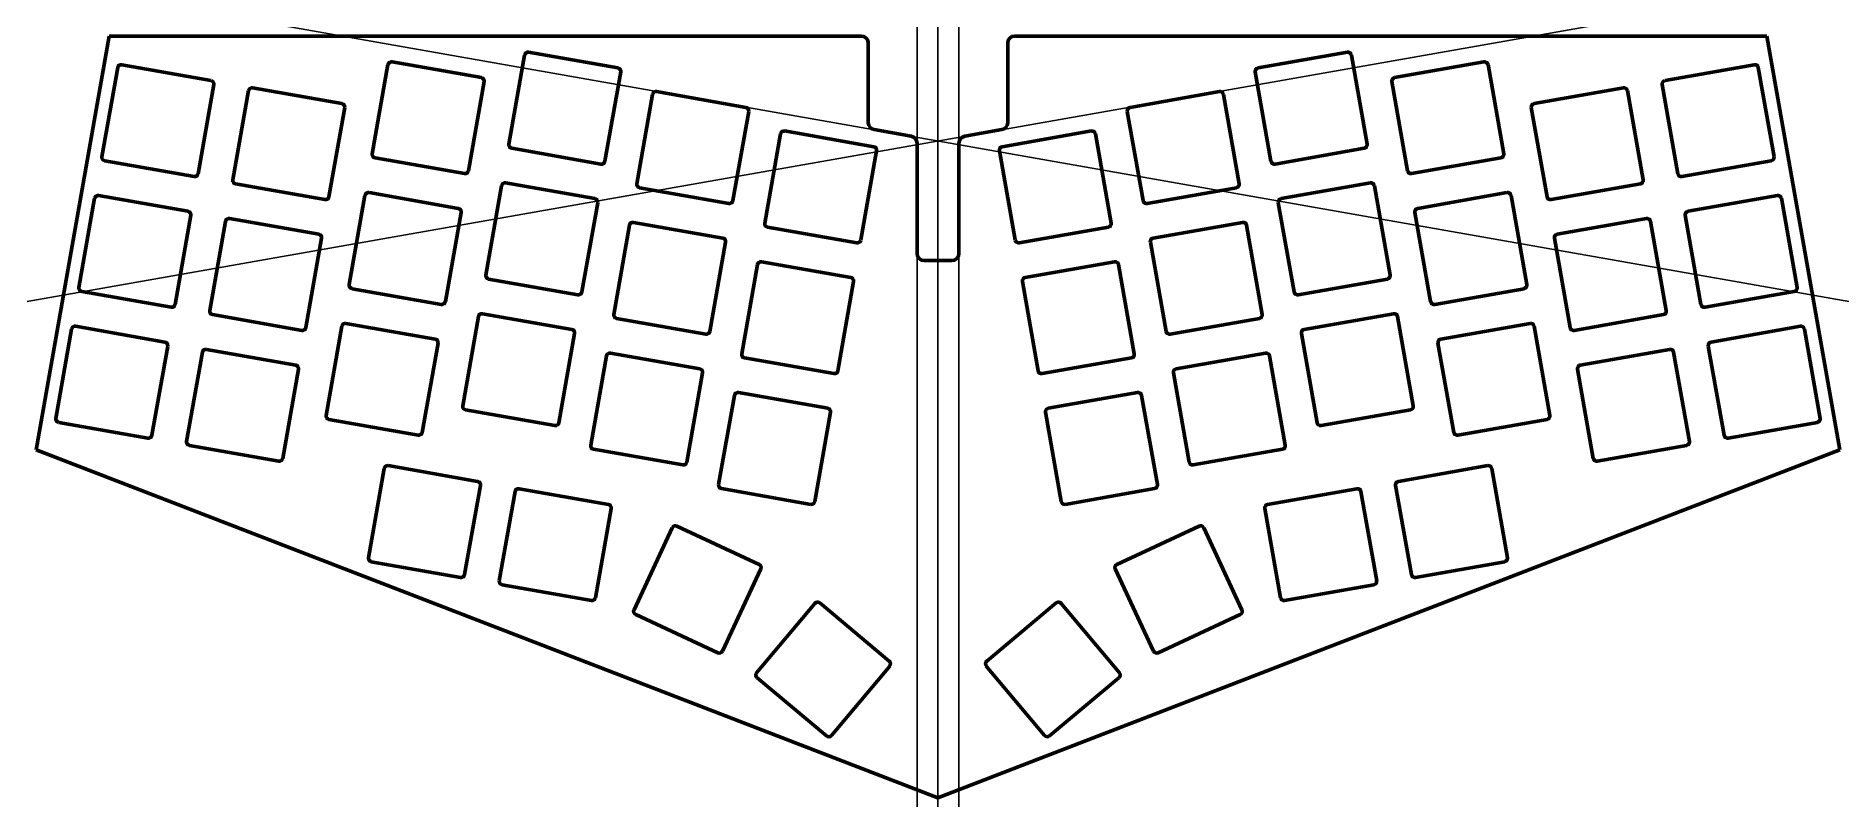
# Model space of a CAD drawing. Header units: millimetres. Extents: x -10 to 248, y -109 to 0.
import ezdxf

# ---------------------------------------------------------------- set-up
doc = ezdxf.new("R2010")
doc.units = ezdxf.units.MM
doc.linetypes.add('K5LT_BASIC', pattern=[0])
doc.layers.add('Слой 2', color=7, linetype='Continuous')
doc.layers.add('Слой 3', color=7, linetype='Continuous')
doc.layers.get('0').off()

# ---------------------------------------------------------------- blocks, each defined once
blk = doc.blocks.new('U0')
at = {"color": 150, "linetype": 'K5LT_BASIC', "lineweight": 60, "true_color": 0x0080ff}
for p, q in [((226.41, -25.14), (239.22, -22.88)), ((228.27, -38.52), (226.01, -25.72)), ((239.8, -23.28), (242.05, -36.09)), ((241.65, -36.67), (228.85, -38.92))]:
    blk.add_line(p, q, dxfattribs=at)
for centre, start, end in [((239.3, -23.37), 10, 100), ((226.5, -25.63), 100, 190), ((241.56, -36.17), 280, 10), ((228.76, -38.43), 190, 280)]:
    blk.add_arc(centre, 0.5, start, end, dxfattribs=at)
blk = doc.blocks.new('U1')
at = {"color": 150, "linetype": 'K5LT_BASIC', "lineweight": 60, "true_color": 0x0080ff}
for p, q in [((207.65, -28.44), (220.46, -26.19)), ((221.04, -26.59), (223.29, -39.39)), ((209.51, -41.83), (207.25, -29.02)), ((222.89, -39.97), (210.08, -42.23))]:
    blk.add_line(p, q, dxfattribs=at)
for centre, start, end in [((207.74, -28.94), 100, 190), ((220.54, -26.68), 10, 100), ((222.8, -39.48), 280, 10), ((210, -41.74), 190, 280)]:
    blk.add_arc(centre, 0.5, start, end, dxfattribs=at)
blk = doc.blocks.new('U2')
at = {"color": 150, "linetype": 'K5LT_BASIC', "lineweight": 60, "true_color": 0x0080ff}
for p, q in [((187.65, -24.72), (200.45, -22.46)), ((201.03, -22.87), (203.29, -35.67)), ((189.5, -38.1), (187.25, -25.3)), ((202.89, -36.25), (190.08, -38.5))]:
    blk.add_line(p, q, dxfattribs=at)
for centre, start, end in [((200.54, -22.95), 10, 100), ((187.74, -25.21), 100, 190), ((202.8, -35.75), 280, 10), ((190, -38.01), 190, 280)]:
    blk.add_arc(centre, 0.5, start, end, dxfattribs=at)
blk = doc.blocks.new('U3')
at = {"color": 150, "linetype": 'K5LT_BASIC', "lineweight": 60, "true_color": 0x0080ff}
for p, q in [((168.06, -23.33), (180.87, -21.08)), ((181.45, -21.48), (183.7, -34.29)), ((169.92, -36.72), (167.66, -23.91)), ((183.3, -34.86), (170.5, -37.12))]:
    blk.add_line(p, q, dxfattribs=at)
for centre, start, end in [((180.95, -21.57), 10, 100), ((168.15, -23.83), 100, 190), ((183.21, -34.37), 280, 10), ((170.41, -36.63), 190, 280)]:
    blk.add_arc(centre, 0.5, start, end, dxfattribs=at)
blk = doc.blocks.new('U4')
at = {"color": 150, "linetype": 'K5LT_BASIC', "lineweight": 60, "true_color": 0x0080ff}
for p, q in [((149.72, -28.99), (162.52, -26.73)), ((163.1, -27.14), (165.36, -39.94)), ((151.57, -42.37), (149.31, -29.57)), ((164.95, -40.52), (152.15, -42.78))]:
    blk.add_line(p, q, dxfattribs=at)
for centre, start, end in [((162.61, -27.22), 10, 100), ((149.8, -29.48), 100, 190), ((164.86, -40.03), 280, 10), ((152.06, -42.28), 190, 280)]:
    blk.add_arc(centre, 0.5, start, end, dxfattribs=at)
blk = doc.blocks.new('U5')
at = {"color": 150, "linetype": 'K5LT_BASIC', "lineweight": 60, "true_color": 0x0080ff}
for p, q in [((131.37, -34.64), (144.17, -32.38)), ((144.75, -32.79), (147.01, -45.59)), ((133.22, -48.02), (130.96, -35.22)), ((146.6, -46.17), (133.8, -48.43))]:
    blk.add_line(p, q, dxfattribs=at)
for centre, start, end in [((144.26, -32.88), 10, 100), ((131.46, -35.13), 100, 190), ((146.52, -45.68), 280, 10), ((133.71, -47.94), 190, 280)]:
    blk.add_arc(centre, 0.5, start, end, dxfattribs=at)
blk = doc.blocks.new('U6')
at = {"color": 150, "linetype": 'K5LT_BASIC', "lineweight": 60, "true_color": 0x0080ff}
for p, q in [((229.72, -43.9), (242.52, -41.64)), ((243.1, -42.05), (245.36, -54.85)), ((231.57, -57.28), (229.32, -44.48)), ((244.96, -55.43), (232.15, -57.68))]:
    blk.add_line(p, q, dxfattribs=at)
for centre, start, end in [((229.81, -44.39), 100, 190), ((242.61, -42.13), 10, 100), ((244.87, -54.93), 280, 10), ((232.07, -57.19), 190, 280)]:
    blk.add_arc(centre, 0.5, start, end, dxfattribs=at)
blk = doc.blocks.new('U7')
at = {"color": 150, "linetype": 'K5LT_BASIC', "lineweight": 60, "true_color": 0x0080ff}
for p, q in [((210.96, -47.2), (223.76, -44.95)), ((224.34, -45.35), (226.6, -58.16)), ((212.81, -60.59), (210.56, -47.78)), ((226.19, -58.73), (213.39, -60.99))]:
    blk.add_line(p, q, dxfattribs=at)
for centre, start, end in [((223.85, -45.44), 10, 100), ((211.05, -47.7), 100, 190), ((226.11, -58.24), 280, 10), ((213.31, -60.5), 190, 280)]:
    blk.add_arc(centre, 0.5, start, end, dxfattribs=at)
blk = doc.blocks.new('U8')
at = {"color": 150, "linetype": 'K5LT_BASIC', "lineweight": 60, "true_color": 0x0080ff}
for p, q in [((190.96, -43.48), (203.76, -41.22)), ((204.34, -41.63), (206.6, -54.43)), ((192.81, -56.86), (190.55, -44.06)), ((206.19, -55.01), (193.39, -57.26))]:
    blk.add_line(p, q, dxfattribs=at)
for centre, start, end in [((203.85, -41.71), 10, 100), ((191.05, -43.97), 100, 190), ((193.3, -56.77), 190, 280), ((206.11, -54.52), 280, 10)]:
    blk.add_arc(centre, 0.5, start, end, dxfattribs=at)
blk = doc.blocks.new('U9')
at = {"color": 150, "linetype": 'K5LT_BASIC', "lineweight": 60, "true_color": 0x0080ff}
for p, q in [((171.37, -42.1), (184.18, -39.84)), ((184.75, -40.24), (187.01, -53.05)), ((173.22, -55.48), (170.97, -42.67)), ((186.61, -53.63), (173.8, -55.88))]:
    blk.add_line(p, q, dxfattribs=at)
for centre, start, end in [((184.26, -40.33), 10, 100), ((171.46, -42.59), 100, 190), ((186.52, -53.13), 280, 10), ((173.72, -55.39), 190, 280)]:
    blk.add_arc(centre, 0.5, start, end, dxfattribs=at)
blk = doc.blocks.new('U10')
at = {"color": 150, "linetype": 'K5LT_BASIC', "lineweight": 60, "true_color": 0x0080ff}
for p, q in [((153.03, -47.75), (165.83, -45.49)), ((166.41, -45.9), (168.66, -58.7)), ((154.88, -61.13), (152.62, -48.33)), ((168.26, -59.28), (155.46, -61.54))]:
    blk.add_line(p, q, dxfattribs=at)
for centre, start, end in [((165.91, -45.98), 10, 100), ((153.11, -48.24), 100, 190), ((168.17, -58.79), 280, 10), ((155.37, -61.04), 190, 280)]:
    blk.add_arc(centre, 0.5, start, end, dxfattribs=at)
blk = doc.blocks.new('U11')
at = {"color": 150, "linetype": 'K5LT_BASIC', "lineweight": 60, "true_color": 0x0080ff}
for p, q in [((134.68, -53.4), (147.48, -51.14)), ((148.06, -51.55), (150.32, -64.35)), ((136.53, -66.78), (134.27, -53.98)), ((149.91, -64.93), (137.11, -67.19))]:
    blk.add_line(p, q, dxfattribs=at)
for centre, start, end in [((147.57, -51.64), 10, 100), ((134.77, -53.89), 100, 190), ((149.83, -64.44), 280, 10), ((137.02, -66.7), 190, 280)]:
    blk.add_arc(centre, 0.5, start, end, dxfattribs=at)
blk = doc.blocks.new('U12')
at = {"color": 150, "linetype": 'K5LT_BASIC', "lineweight": 60, "true_color": 0x0080ff}
for p, q in [((223.11, -6.38), (235.91, -4.12)), ((236.49, -4.52), (238.75, -17.33)), ((224.96, -19.76), (222.7, -6.95)), ((238.34, -17.91), (225.54, -20.16))]:
    blk.add_line(p, q, dxfattribs=at)
for centre, start, end in [((236, -4.61), 10, 100), ((223.19, -6.87), 100, 190), ((238.25, -17.41), 280, 10), ((225.45, -19.67), 190, 280)]:
    blk.add_arc(centre, 0.5, start, end, dxfattribs=at)
blk = doc.blocks.new('U13')
at = {"color": 150, "linetype": 'K5LT_BASIC', "lineweight": 60, "true_color": 0x0080ff}
for p, q in [((204.35, -9.68), (217.15, -7.43)), ((206.2, -23.07), (203.94, -10.26)), ((217.73, -7.83), (219.98, -20.63)), ((219.58, -21.21), (206.78, -23.47))]:
    blk.add_line(p, q, dxfattribs=at)
for centre, start, end in [((217.23, -7.92), 10, 100), ((204.43, -10.18), 100, 190), ((219.49, -20.72), 280, 10), ((206.69, -22.98), 190, 280)]:
    blk.add_arc(centre, 0.5, start, end, dxfattribs=at)
blk = doc.blocks.new('U14')
at = {"color": 150, "linetype": 'K5LT_BASIC', "lineweight": 60, "true_color": 0x0080ff}
for p, q in [((184.34, -5.96), (197.15, -3.7)), ((197.73, -4.1), (199.98, -16.91)), ((186.2, -19.34), (183.94, -6.54)), ((199.58, -17.49), (186.78, -19.74))]:
    blk.add_line(p, q, dxfattribs=at)
for centre, start, end in [((197.23, -4.19), 10, 100), ((184.43, -6.45), 100, 190), ((199.49, -16.99), 280, 10), ((186.69, -19.25), 190, 280)]:
    blk.add_arc(centre, 0.5, start, end, dxfattribs=at)
blk = doc.blocks.new('U15')
at = {"color": 150, "linetype": 'K5LT_BASIC', "lineweight": 60, "true_color": 0x0080ff}
for p, q in [((164.76, -4.57), (177.56, -2.32)), ((166.61, -17.96), (164.35, -5.15)), ((178.14, -2.72), (180.4, -15.52)), ((179.99, -16.1), (167.19, -18.36))]:
    blk.add_line(p, q, dxfattribs=at)
for centre, start, end in [((177.65, -2.81), 10, 100), ((164.84, -5.07), 100, 190), ((167.1, -17.87), 190, 280), ((179.9, -15.61), 280, 10)]:
    blk.add_arc(centre, 0.5, start, end, dxfattribs=at)
blk = doc.blocks.new('U16')
at = {"color": 150, "linetype": 'K5LT_BASIC', "lineweight": 60, "true_color": 0x0080ff}
for p, q in [((146.41, -10.23), (159.21, -7.97)), ((159.79, -8.38), (162.05, -21.18)), ((148.26, -23.61), (146, -10.81)), ((161.64, -21.76), (148.84, -24.01))]:
    blk.add_line(p, q, dxfattribs=at)
for centre, start, end in [((146.5, -10.72), 100, 190), ((159.3, -8.46), 10, 100), ((161.56, -21.26), 280, 10), ((148.75, -23.52), 190, 280)]:
    blk.add_arc(centre, 0.5, start, end, dxfattribs=at)
blk = doc.blocks.new('U17')
at = {"color": 150, "linetype": 'K5LT_BASIC', "lineweight": 60, "true_color": 0x0080ff}
for p, q in [((128.06, -15.88), (140.87, -13.62)), ((141.44, -14.03), (143.7, -26.83)), ((129.91, -29.26), (127.66, -16.46)), ((143.3, -27.41), (130.49, -29.67))]:
    blk.add_line(p, q, dxfattribs=at)
for centre, start, end in [((140.95, -14.12), 10, 100), ((128.15, -16.37), 100, 190), ((143.21, -26.92), 280, 10), ((130.41, -29.18), 190, 280)]:
    blk.add_arc(centre, 0.5, start, end, dxfattribs=at)
blk = doc.blocks.new('U18')
at = {"color": 150, "linetype": 'K5LT_BASIC', "lineweight": 60, "true_color": 0x0080ff}
for p, q in [((166.13, -67.2), (178.93, -64.94)), ((179.51, -65.35), (181.77, -78.15)), ((167.98, -80.58), (165.72, -67.78)), ((181.36, -78.73), (168.56, -80.99))]:
    blk.add_line(p, q, dxfattribs=at)
for centre, start, end in [((166.21, -67.69), 100, 190), ((179.02, -65.44), 10, 100), ((181.27, -78.24), 280, 10), ((168.47, -80.5), 190, 280)]:
    blk.add_arc(centre, 0.5, start, end, dxfattribs=at)
blk = doc.blocks.new('U19')
at = {"color": 150, "linetype": 'K5LT_BASIC', "lineweight": 60, "true_color": 0x0080ff}
for p, q in [((144.51, -75.8), (156.29, -70.3)), ((156.96, -70.54), (162.45, -82.33)), ((149.76, -88.24), (144.27, -76.46)), ((162.21, -82.99), (150.43, -88.48))]:
    blk.add_line(p, q, dxfattribs=at)
for centre, start, end in [((156.5, -70.75), 25, 115), ((144.72, -76.25), 115, 205), ((162, -82.54), 295, 25), ((150.22, -88.03), 205, 295)]:
    blk.add_arc(centre, 0.5, start, end, dxfattribs=at)
blk = doc.blocks.new('U20')
at = {"color": 150, "linetype": 'K5LT_BASIC', "lineweight": 60, "true_color": 0x0080ff}
for p, q in [((125.85, -89.69), (135.81, -81.34)), ((136.52, -81.4), (144.87, -91.36)), ((134.15, -100.36), (125.79, -90.4)), ((144.81, -92.06), (134.85, -100.42))]:
    blk.add_line(p, q, dxfattribs=at)
for centre, start, end in [((136.13, -81.72), 40, 130), ((126.18, -90.08), 130, 220), ((144.49, -91.68), 310, 40), ((134.53, -100.03), 220, 310)]:
    blk.add_arc(centre, 0.5, start, end, dxfattribs=at)
blk = doc.blocks.new('U21')
at = {"color": 150, "linetype": 'K5LT_BASIC', "lineweight": 60, "true_color": 0x0080ff}
for p, q in [((184.89, -63.89), (197.69, -61.63)), ((198.27, -62.04), (200.53, -74.84)), ((186.74, -77.27), (184.48, -64.47)), ((200.12, -75.42), (187.32, -77.68))]:
    blk.add_line(p, q, dxfattribs=at)
for centre, start, end in [((197.78, -62.13), 10, 100), ((184.97, -64.38), 100, 190), ((200.03, -74.93), 280, 10), ((187.23, -77.19), 190, 280)]:
    blk.add_arc(centre, 0.5, start, end, dxfattribs=at)
blk = doc.blocks.new('U22')
at = {"color": 150, "linetype": 'K5LT_BASIC', "lineweight": 60, "true_color": 0x0080ff}
for p, q in [((11.31, -25.14), (-1.5, -22.88)), ((-2.07, -23.28), (-4.33, -36.09)), ((9.46, -38.52), (11.71, -25.72)), ((-3.93, -36.67), (8.88, -38.92))]:
    blk.add_line(p, q, dxfattribs=at)
for centre, start, end in [((-1.58, -23.37), 80, 170), ((11.22, -25.63), 350, 80), ((-3.84, -36.17), 170, 260), ((8.96, -38.43), 260, 350)]:
    blk.add_arc(centre, 0.5, start, end, dxfattribs=at)
blk = doc.blocks.new('U23')
at = {"color": 150, "linetype": 'K5LT_BASIC', "lineweight": 60, "true_color": 0x0080ff}
for p, q in [((16.69, -26.59), (14.43, -39.39)), ((30.07, -28.44), (17.26, -26.19)), ((28.22, -41.83), (30.47, -29.02)), ((14.83, -39.97), (27.64, -42.23))]:
    blk.add_line(p, q, dxfattribs=at)
for centre, start, end in [((17.18, -26.68), 80, 170), ((29.98, -28.94), 350, 80), ((14.92, -39.48), 170, 260), ((27.72, -41.74), 260, 350)]:
    blk.add_arc(centre, 0.5, start, end, dxfattribs=at)
blk = doc.blocks.new('U24')
at = {"color": 150, "linetype": 'K5LT_BASIC', "lineweight": 60, "true_color": 0x0080ff}
for p, q in [((36.69, -22.87), (34.43, -35.67)), ((50.07, -24.72), (37.27, -22.46)), ((48.22, -38.1), (50.47, -25.3)), ((34.84, -36.25), (47.64, -38.5))]:
    blk.add_line(p, q, dxfattribs=at)
for centre, start, end in [((37.18, -22.95), 80, 170), ((49.98, -25.21), 350, 80), ((34.92, -35.75), 170, 260), ((47.72, -38.01), 260, 350)]:
    blk.add_arc(centre, 0.5, start, end, dxfattribs=at)
blk = doc.blocks.new('U25')
at = {"color": 150, "linetype": 'K5LT_BASIC', "lineweight": 60, "true_color": 0x0080ff}
for p, q in [((56.27, -21.48), (54.02, -34.29)), ((69.66, -23.33), (56.85, -21.08)), ((67.8, -36.72), (70.06, -23.91)), ((54.42, -34.86), (67.23, -37.12))]:
    blk.add_line(p, q, dxfattribs=at)
for centre, start, end in [((56.77, -21.57), 80, 170), ((69.57, -23.83), 350, 80), ((54.51, -34.37), 170, 260), ((67.31, -36.63), 260, 350)]:
    blk.add_arc(centre, 0.5, start, end, dxfattribs=at)
blk = doc.blocks.new('U26')
at = {"color": 150, "linetype": 'K5LT_BASIC', "lineweight": 60, "true_color": 0x0080ff}
for p, q in [((74.62, -27.14), (72.36, -39.94)), ((88, -28.99), (75.2, -26.73)), ((86.15, -42.37), (88.41, -29.57)), ((72.77, -40.52), (85.57, -42.78))]:
    blk.add_line(p, q, dxfattribs=at)
for centre, start, end in [((75.11, -27.22), 80, 170), ((87.92, -29.48), 350, 80), ((72.86, -40.03), 170, 260), ((85.66, -42.28), 260, 350)]:
    blk.add_arc(centre, 0.5, start, end, dxfattribs=at)
blk = doc.blocks.new('U27')
at = {"color": 150, "linetype": 'K5LT_BASIC', "lineweight": 60, "true_color": 0x0080ff}
for p, q in [((92.97, -32.79), (90.71, -45.59)), ((106.35, -34.64), (93.55, -32.38)), ((104.5, -48.02), (106.76, -35.22)), ((91.12, -46.17), (103.92, -48.43))]:
    blk.add_line(p, q, dxfattribs=at)
for centre, start, end in [((93.46, -32.88), 80, 170), ((106.26, -35.13), 350, 80), ((91.2, -45.68), 170, 260), ((104.01, -47.94), 260, 350)]:
    blk.add_arc(centre, 0.5, start, end, dxfattribs=at)
blk = doc.blocks.new('U28')
at = {"color": 150, "linetype": 'K5LT_BASIC', "lineweight": 60, "true_color": 0x0080ff}
for p, q in [((-5.38, -42.05), (-7.64, -54.85)), ((8, -43.9), (-4.8, -41.64)), ((6.15, -57.28), (8.4, -44.48)), ((-7.23, -55.43), (5.57, -57.68))]:
    blk.add_line(p, q, dxfattribs=at)
for centre, start, end in [((-4.89, -42.13), 80, 170), ((7.91, -44.39), 350, 80), ((-7.15, -54.93), 170, 260), ((5.65, -57.19), 260, 350)]:
    blk.add_arc(centre, 0.5, start, end, dxfattribs=at)
blk = doc.blocks.new('U29')
at = {"color": 150, "linetype": 'K5LT_BASIC', "lineweight": 60, "true_color": 0x0080ff}
for p, q in [((13.38, -45.35), (11.12, -58.16)), ((26.76, -47.2), (13.96, -44.95)), ((24.91, -60.59), (27.17, -47.78)), ((11.53, -58.73), (24.33, -60.99))]:
    blk.add_line(p, q, dxfattribs=at)
for centre, start, end in [((13.87, -45.44), 80, 170), ((26.67, -47.7), 350, 80), ((11.61, -58.24), 170, 260), ((24.42, -60.5), 260, 350)]:
    blk.add_arc(centre, 0.5, start, end, dxfattribs=at)
blk = doc.blocks.new('U30')
at = {"color": 150, "linetype": 'K5LT_BASIC', "lineweight": 60, "true_color": 0x0080ff}
for p, q in [((46.76, -43.48), (33.96, -41.22)), ((33.38, -41.63), (31.12, -54.43)), ((44.91, -56.86), (47.17, -44.06)), ((31.53, -55.01), (44.33, -57.26))]:
    blk.add_line(p, q, dxfattribs=at)
for centre, start, end in [((33.87, -41.71), 80, 170), ((46.67, -43.97), 350, 80), ((31.61, -54.52), 170, 260), ((44.42, -56.77), 260, 350)]:
    blk.add_arc(centre, 0.5, start, end, dxfattribs=at)
blk = doc.blocks.new('U31')
at = {"color": 150, "linetype": 'K5LT_BASIC', "lineweight": 60, "true_color": 0x0080ff}
for p, q in [((52.97, -40.24), (50.71, -53.05)), ((66.35, -42.1), (53.55, -39.84)), ((64.5, -55.48), (66.75, -42.67)), ((51.11, -53.63), (63.92, -55.88))]:
    blk.add_line(p, q, dxfattribs=at)
for centre, start, end in [((53.46, -40.33), 80, 170), ((66.26, -42.59), 350, 80), ((51.2, -53.13), 170, 260), ((64, -55.39), 260, 350)]:
    blk.add_arc(centre, 0.5, start, end, dxfattribs=at)
blk = doc.blocks.new('U32')
at = {"color": 150, "linetype": 'K5LT_BASIC', "lineweight": 60, "true_color": 0x0080ff}
for p, q in [((71.31, -45.9), (69.06, -58.7)), ((84.7, -47.75), (71.89, -45.49)), ((82.84, -61.13), (85.1, -48.33)), ((69.46, -59.28), (82.26, -61.54))]:
    blk.add_line(p, q, dxfattribs=at)
for centre, start, end in [((71.81, -45.98), 80, 170), ((84.61, -48.24), 350, 80), ((69.55, -58.79), 170, 260), ((82.35, -61.04), 260, 350)]:
    blk.add_arc(centre, 0.5, start, end, dxfattribs=at)
blk = doc.blocks.new('U33')
at = {"color": 150, "linetype": 'K5LT_BASIC', "lineweight": 60, "true_color": 0x0080ff}
for p, q in [((89.66, -51.55), (87.4, -64.35)), ((103.04, -53.4), (90.24, -51.14)), ((101.19, -66.78), (103.45, -53.98)), ((87.81, -64.93), (100.61, -67.19))]:
    blk.add_line(p, q, dxfattribs=at)
for centre, start, end in [((90.15, -51.64), 80, 170), ((102.96, -53.89), 350, 80), ((87.9, -64.44), 170, 260), ((100.7, -66.7), 260, 350)]:
    blk.add_arc(centre, 0.5, start, end, dxfattribs=at)
blk = doc.blocks.new('U34')
at = {"color": 150, "linetype": 'K5LT_BASIC', "lineweight": 60, "true_color": 0x0080ff}
for p, q in [((1.23, -4.52), (-1.02, -17.33)), ((14.61, -6.38), (1.81, -4.12)), ((12.76, -19.76), (15.02, -6.95)), ((-0.62, -17.91), (12.18, -20.16))]:
    blk.add_line(p, q, dxfattribs=at)
for centre, start, end in [((1.73, -4.61), 80, 170), ((14.53, -6.87), 350, 80), ((-0.53, -17.41), 170, 260), ((12.27, -19.67), 260, 350)]:
    blk.add_arc(centre, 0.5, start, end, dxfattribs=at)
blk = doc.blocks.new('U35')
at = {"color": 150, "linetype": 'K5LT_BASIC', "lineweight": 60, "true_color": 0x0080ff}
for p, q in [((33.38, -9.68), (20.57, -7.43)), ((19.99, -7.83), (17.74, -20.63)), ((31.52, -23.07), (33.78, -10.26)), ((18.14, -21.21), (30.94, -23.47))]:
    blk.add_line(p, q, dxfattribs=at)
for centre, start, end in [((20.49, -7.92), 80, 170), ((33.29, -10.18), 350, 80), ((18.23, -20.72), 170, 260), ((31.03, -22.98), 260, 350)]:
    blk.add_arc(centre, 0.5, start, end, dxfattribs=at)
blk = doc.blocks.new('U36')
at = {"color": 150, "linetype": 'K5LT_BASIC', "lineweight": 60, "true_color": 0x0080ff}
for p, q in [((39.99, -4.1), (37.74, -16.91)), ((53.38, -5.96), (40.57, -3.7)), ((51.52, -19.34), (53.78, -6.54)), ((38.14, -17.49), (50.95, -19.74))]:
    blk.add_line(p, q, dxfattribs=at)
for centre, start, end in [((40.49, -4.19), 80, 170), ((53.29, -6.45), 350, 80), ((38.23, -16.99), 170, 260), ((51.03, -19.25), 260, 350)]:
    blk.add_arc(centre, 0.5, start, end, dxfattribs=at)
blk = doc.blocks.new('U37')
at = {"color": 150, "linetype": 'K5LT_BASIC', "lineweight": 60, "true_color": 0x0080ff}
for p, q in [((72.96, -4.57), (60.16, -2.32)), ((59.58, -2.72), (57.33, -15.52)), ((71.11, -17.96), (73.37, -5.15)), ((57.73, -16.1), (70.53, -18.36))]:
    blk.add_line(p, q, dxfattribs=at)
for centre, start, end in [((60.07, -2.81), 80, 170), ((72.88, -5.07), 350, 80), ((57.82, -15.61), 170, 260), ((70.62, -17.87), 260, 350)]:
    blk.add_arc(centre, 0.5, start, end, dxfattribs=at)
blk = doc.blocks.new('U38')
at = {"color": 150, "linetype": 'K5LT_BASIC', "lineweight": 60, "true_color": 0x0080ff}
for p, q in [((77.93, -8.38), (75.67, -21.18)), ((91.31, -10.23), (78.51, -7.97)), ((89.46, -23.61), (91.72, -10.81)), ((76.08, -21.76), (88.88, -24.01))]:
    blk.add_line(p, q, dxfattribs=at)
for centre, start, end in [((78.42, -8.46), 80, 170), ((91.22, -10.72), 350, 80), ((76.16, -21.26), 170, 260), ((88.97, -23.52), 260, 350)]:
    blk.add_arc(centre, 0.5, start, end, dxfattribs=at)
blk = doc.blocks.new('U39')
at = {"color": 150, "linetype": 'K5LT_BASIC', "lineweight": 60, "true_color": 0x0080ff}
for p, q in [((96.28, -14.03), (94.02, -26.83)), ((109.66, -15.88), (96.86, -13.62)), ((107.81, -29.26), (110.06, -16.46)), ((94.42, -27.41), (107.23, -29.67))]:
    blk.add_line(p, q, dxfattribs=at)
for centre, start, end in [((96.77, -14.12), 80, 170), ((109.57, -16.37), 350, 80), ((94.51, -26.92), 170, 260), ((107.31, -29.18), 260, 350)]:
    blk.add_arc(centre, 0.5, start, end, dxfattribs=at)
blk = doc.blocks.new('U40')
at = {"color": 150, "linetype": 'K5LT_BASIC', "lineweight": 60, "true_color": 0x0080ff}
for p, q in [((58.21, -65.35), (55.95, -78.15)), ((71.59, -67.2), (58.79, -64.94)), ((69.74, -80.58), (72, -67.78)), ((56.36, -78.73), (69.16, -80.99))]:
    blk.add_line(p, q, dxfattribs=at)
for centre, start, end in [((58.7, -65.44), 80, 170), ((71.51, -67.69), 350, 80), ((56.45, -78.24), 170, 260), ((69.25, -80.5), 260, 350)]:
    blk.add_arc(centre, 0.5, start, end, dxfattribs=at)
blk = doc.blocks.new('U41')
at = {"color": 150, "linetype": 'K5LT_BASIC', "lineweight": 60, "true_color": 0x0080ff}
for p, q in [((80.76, -70.54), (75.27, -82.33)), ((93.21, -75.8), (81.43, -70.3)), ((87.96, -88.24), (93.45, -76.46)), ((75.51, -82.99), (87.29, -88.48))]:
    blk.add_line(p, q, dxfattribs=at)
for centre, start, end in [((81.22, -70.75), 65, 155), ((93, -76.25), 335, 65), ((75.72, -82.54), 155, 245), ((87.5, -88.03), 245, 335)]:
    blk.add_arc(centre, 0.5, start, end, dxfattribs=at)
blk = doc.blocks.new('U42')
at = {"color": 150, "linetype": 'K5LT_BASIC', "lineweight": 60, "true_color": 0x0080ff}
for p, q in [((101.2, -81.4), (92.85, -91.36)), ((111.87, -89.69), (101.91, -81.34)), ((103.57, -100.36), (111.93, -90.4)), ((92.91, -92.06), (102.87, -100.42))]:
    blk.add_line(p, q, dxfattribs=at)
for centre, start, end in [((101.59, -81.72), 50, 140), ((111.54, -90.08), 320, 50), ((93.23, -91.68), 140, 230), ((103.19, -100.03), 230, 320)]:
    blk.add_arc(centre, 0.5, start, end, dxfattribs=at)
blk = doc.blocks.new('U43')
at = {"color": 150, "linetype": 'K5LT_BASIC', "lineweight": 60, "true_color": 0x0080ff}
for p, q in [((39.45, -62.04), (37.19, -74.84)), ((52.83, -63.89), (40.03, -61.63)), ((50.98, -77.27), (53.24, -64.47)), ((37.6, -75.42), (50.4, -77.68))]:
    blk.add_line(p, q, dxfattribs=at)
for centre, start, end in [((39.94, -62.13), 80, 170), ((52.75, -64.38), 350, 80), ((37.69, -74.93), 170, 260), ((50.49, -77.19), 260, 350)]:
    blk.add_arc(centre, 0.5, start, end, dxfattribs=at)
blk = doc.blocks.new('U44')
at = {"color": 150, "linetype": 'K5LT_BASIC', "lineweight": 60, "true_color": 0x0080ff}
for p, q in [((109.11, -48.21), (111.79, -33.04)), ((112.77, -32.21), (124.95, -32.21)), ((125.93, -33.04), (128.61, -48.21)), ((109.11, -48.21), (109.11, -82.21)), ((128.61, -82.21), (128.61, -48.21)), ((109.11, -82.21), (128.61, -82.21))]:
    blk.add_line(p, q, dxfattribs=at)
for centre, start, end in [((112.77, -33.21), 90, 170), ((124.95, -33.21), 10, 90)]:
    blk.add_arc(centre, 1, start, end, dxfattribs=at)
blk = doc.blocks.new('U92')
at = {"layer": 'Слой 3', "color": 150, "linetype": 'K5LT_BASIC', "lineweight": 60, "true_color": 0x0080ff}
for p, q in [((226.41, -25.14), (239.22, -22.88)), ((228.27, -38.52), (226.01, -25.72)), ((239.8, -23.28), (242.05, -36.09)), ((241.65, -36.67), (228.85, -38.92))]:
    blk.add_line(p, q, dxfattribs=at)
for centre, start, end in [((239.3, -23.37), 10, 100), ((226.5, -25.63), 100, 190), ((241.56, -36.17), 280, 10), ((228.76, -38.43), 190, 280)]:
    blk.add_arc(centre, 0.5, start, end, dxfattribs=at)
blk = doc.blocks.new('U93')
at = {"layer": 'Слой 3', "color": 150, "linetype": 'K5LT_BASIC', "lineweight": 60, "true_color": 0x0080ff}
for p, q in [((207.65, -28.44), (220.46, -26.19)), ((221.04, -26.59), (223.29, -39.39)), ((209.51, -41.83), (207.25, -29.02)), ((222.89, -39.97), (210.08, -42.23))]:
    blk.add_line(p, q, dxfattribs=at)
for centre, start, end in [((207.74, -28.94), 100, 190), ((220.54, -26.68), 10, 100), ((222.8, -39.48), 280, 10), ((210, -41.74), 190, 280)]:
    blk.add_arc(centre, 0.5, start, end, dxfattribs=at)
blk = doc.blocks.new('U94')
at = {"layer": 'Слой 3', "color": 150, "linetype": 'K5LT_BASIC', "lineweight": 60, "true_color": 0x0080ff}
for p, q in [((187.65, -24.72), (200.45, -22.46)), ((201.03, -22.87), (203.29, -35.67)), ((189.5, -38.1), (187.25, -25.3)), ((202.89, -36.25), (190.08, -38.5))]:
    blk.add_line(p, q, dxfattribs=at)
for centre, start, end in [((200.54, -22.95), 10, 100), ((187.74, -25.21), 100, 190), ((202.8, -35.75), 280, 10), ((190, -38.01), 190, 280)]:
    blk.add_arc(centre, 0.5, start, end, dxfattribs=at)
blk = doc.blocks.new('U95')
at = {"layer": 'Слой 3', "color": 150, "linetype": 'K5LT_BASIC', "lineweight": 60, "true_color": 0x0080ff}
for p, q in [((168.06, -23.33), (180.87, -21.08)), ((181.45, -21.48), (183.7, -34.29)), ((169.92, -36.72), (167.66, -23.91)), ((183.3, -34.86), (170.5, -37.12))]:
    blk.add_line(p, q, dxfattribs=at)
for centre, start, end in [((180.95, -21.57), 10, 100), ((168.15, -23.83), 100, 190), ((183.21, -34.37), 280, 10), ((170.41, -36.63), 190, 280)]:
    blk.add_arc(centre, 0.5, start, end, dxfattribs=at)
blk = doc.blocks.new('U96')
at = {"layer": 'Слой 3', "color": 150, "linetype": 'K5LT_BASIC', "lineweight": 60, "true_color": 0x0080ff}
for p, q in [((149.72, -28.99), (162.52, -26.73)), ((163.1, -27.14), (165.36, -39.94)), ((151.57, -42.37), (149.31, -29.57)), ((164.95, -40.52), (152.15, -42.78))]:
    blk.add_line(p, q, dxfattribs=at)
for centre, start, end in [((162.61, -27.22), 10, 100), ((149.8, -29.48), 100, 190), ((164.86, -40.03), 280, 10), ((152.06, -42.28), 190, 280)]:
    blk.add_arc(centre, 0.5, start, end, dxfattribs=at)
blk = doc.blocks.new('U97')
at = {"layer": 'Слой 3', "color": 150, "linetype": 'K5LT_BASIC', "lineweight": 60, "true_color": 0x0080ff}
for p, q in [((131.37, -34.64), (144.17, -32.38)), ((144.75, -32.79), (147.01, -45.59)), ((133.22, -48.02), (130.96, -35.22)), ((146.6, -46.17), (133.8, -48.43))]:
    blk.add_line(p, q, dxfattribs=at)
for centre, start, end in [((144.26, -32.88), 10, 100), ((131.46, -35.13), 100, 190), ((146.52, -45.68), 280, 10), ((133.71, -47.94), 190, 280)]:
    blk.add_arc(centre, 0.5, start, end, dxfattribs=at)
blk = doc.blocks.new('U98')
at = {"layer": 'Слой 3', "color": 150, "linetype": 'K5LT_BASIC', "lineweight": 60, "true_color": 0x0080ff}
for p, q in [((229.72, -43.9), (242.52, -41.64)), ((243.1, -42.05), (245.36, -54.85)), ((231.57, -57.28), (229.32, -44.48)), ((244.96, -55.43), (232.15, -57.68))]:
    blk.add_line(p, q, dxfattribs=at)
for centre, start, end in [((229.81, -44.39), 100, 190), ((242.61, -42.13), 10, 100), ((244.87, -54.93), 280, 10), ((232.07, -57.19), 190, 280)]:
    blk.add_arc(centre, 0.5, start, end, dxfattribs=at)
blk = doc.blocks.new('U99')
at = {"layer": 'Слой 3', "color": 150, "linetype": 'K5LT_BASIC', "lineweight": 60, "true_color": 0x0080ff}
for p, q in [((210.96, -47.2), (223.76, -44.95)), ((224.34, -45.35), (226.6, -58.16)), ((212.81, -60.59), (210.56, -47.78)), ((226.19, -58.73), (213.39, -60.99))]:
    blk.add_line(p, q, dxfattribs=at)
for centre, start, end in [((223.85, -45.44), 10, 100), ((211.05, -47.7), 100, 190), ((226.11, -58.24), 280, 10), ((213.31, -60.5), 190, 280)]:
    blk.add_arc(centre, 0.5, start, end, dxfattribs=at)
blk = doc.blocks.new('U100')
at = {"layer": 'Слой 3', "color": 150, "linetype": 'K5LT_BASIC', "lineweight": 60, "true_color": 0x0080ff}
for p, q in [((190.96, -43.48), (203.76, -41.22)), ((204.34, -41.63), (206.6, -54.43)), ((192.81, -56.86), (190.55, -44.06)), ((206.19, -55.01), (193.39, -57.26))]:
    blk.add_line(p, q, dxfattribs=at)
for centre, start, end in [((203.85, -41.71), 10, 100), ((191.05, -43.97), 100, 190), ((193.3, -56.77), 190, 280), ((206.11, -54.52), 280, 10)]:
    blk.add_arc(centre, 0.5, start, end, dxfattribs=at)
blk = doc.blocks.new('U101')
at = {"layer": 'Слой 3', "color": 150, "linetype": 'K5LT_BASIC', "lineweight": 60, "true_color": 0x0080ff}
for p, q in [((171.37, -42.1), (184.18, -39.84)), ((184.75, -40.24), (187.01, -53.05)), ((173.22, -55.48), (170.97, -42.67)), ((186.61, -53.63), (173.8, -55.88))]:
    blk.add_line(p, q, dxfattribs=at)
for centre, start, end in [((184.26, -40.33), 10, 100), ((171.46, -42.59), 100, 190), ((186.52, -53.13), 280, 10), ((173.72, -55.39), 190, 280)]:
    blk.add_arc(centre, 0.5, start, end, dxfattribs=at)
blk = doc.blocks.new('U102')
at = {"layer": 'Слой 3', "color": 150, "linetype": 'K5LT_BASIC', "lineweight": 60, "true_color": 0x0080ff}
for p, q in [((153.03, -47.75), (165.83, -45.49)), ((166.41, -45.9), (168.66, -58.7)), ((154.88, -61.13), (152.62, -48.33)), ((168.26, -59.28), (155.46, -61.54))]:
    blk.add_line(p, q, dxfattribs=at)
for centre, start, end in [((165.91, -45.98), 10, 100), ((153.11, -48.24), 100, 190), ((168.17, -58.79), 280, 10), ((155.37, -61.04), 190, 280)]:
    blk.add_arc(centre, 0.5, start, end, dxfattribs=at)
blk = doc.blocks.new('U103')
at = {"layer": 'Слой 3', "color": 150, "linetype": 'K5LT_BASIC', "lineweight": 60, "true_color": 0x0080ff}
for p, q in [((134.68, -53.4), (147.48, -51.14)), ((148.06, -51.55), (150.32, -64.35)), ((136.53, -66.78), (134.27, -53.98)), ((149.91, -64.93), (137.11, -67.19))]:
    blk.add_line(p, q, dxfattribs=at)
for centre, start, end in [((147.57, -51.64), 10, 100), ((134.77, -53.89), 100, 190), ((149.83, -64.44), 280, 10), ((137.02, -66.7), 190, 280)]:
    blk.add_arc(centre, 0.5, start, end, dxfattribs=at)
blk = doc.blocks.new('U104')
at = {"layer": 'Слой 3', "color": 150, "linetype": 'K5LT_BASIC', "lineweight": 60, "true_color": 0x0080ff}
for p, q in [((223.11, -6.38), (235.91, -4.12)), ((236.49, -4.52), (238.75, -17.33)), ((224.96, -19.76), (222.7, -6.95)), ((238.34, -17.91), (225.54, -20.16))]:
    blk.add_line(p, q, dxfattribs=at)
for centre, start, end in [((236, -4.61), 10, 100), ((223.19, -6.87), 100, 190), ((238.25, -17.41), 280, 10), ((225.45, -19.67), 190, 280)]:
    blk.add_arc(centre, 0.5, start, end, dxfattribs=at)
blk = doc.blocks.new('U105')
at = {"layer": 'Слой 3', "color": 150, "linetype": 'K5LT_BASIC', "lineweight": 60, "true_color": 0x0080ff}
for p, q in [((204.35, -9.68), (217.15, -7.43)), ((206.2, -23.07), (203.94, -10.26)), ((217.73, -7.83), (219.98, -20.63)), ((219.58, -21.21), (206.78, -23.47))]:
    blk.add_line(p, q, dxfattribs=at)
for centre, start, end in [((217.23, -7.92), 10, 100), ((204.43, -10.18), 100, 190), ((219.49, -20.72), 280, 10), ((206.69, -22.98), 190, 280)]:
    blk.add_arc(centre, 0.5, start, end, dxfattribs=at)
blk = doc.blocks.new('U106')
at = {"layer": 'Слой 3', "color": 150, "linetype": 'K5LT_BASIC', "lineweight": 60, "true_color": 0x0080ff}
for p, q in [((184.34, -5.96), (197.15, -3.7)), ((197.73, -4.1), (199.98, -16.91)), ((186.2, -19.34), (183.94, -6.54)), ((199.58, -17.49), (186.78, -19.74))]:
    blk.add_line(p, q, dxfattribs=at)
for centre, start, end in [((197.23, -4.19), 10, 100), ((184.43, -6.45), 100, 190), ((199.49, -16.99), 280, 10), ((186.69, -19.25), 190, 280)]:
    blk.add_arc(centre, 0.5, start, end, dxfattribs=at)
blk = doc.blocks.new('U107')
at = {"layer": 'Слой 3', "color": 150, "linetype": 'K5LT_BASIC', "lineweight": 60, "true_color": 0x0080ff}
for p, q in [((164.76, -4.57), (177.56, -2.32)), ((166.61, -17.96), (164.35, -5.15)), ((178.14, -2.72), (180.4, -15.52)), ((179.99, -16.1), (167.19, -18.36))]:
    blk.add_line(p, q, dxfattribs=at)
for centre, start, end in [((177.65, -2.81), 10, 100), ((164.84, -5.07), 100, 190), ((167.1, -17.87), 190, 280), ((179.9, -15.61), 280, 10)]:
    blk.add_arc(centre, 0.5, start, end, dxfattribs=at)
blk = doc.blocks.new('U108')
at = {"layer": 'Слой 3', "color": 150, "linetype": 'K5LT_BASIC', "lineweight": 60, "true_color": 0x0080ff}
for p, q in [((146.41, -10.23), (159.21, -7.97)), ((159.79, -8.38), (162.05, -21.18)), ((148.26, -23.61), (146, -10.81)), ((161.64, -21.76), (148.84, -24.01))]:
    blk.add_line(p, q, dxfattribs=at)
for centre, start, end in [((146.5, -10.72), 100, 190), ((159.3, -8.46), 10, 100), ((161.56, -21.26), 280, 10), ((148.75, -23.52), 190, 280)]:
    blk.add_arc(centre, 0.5, start, end, dxfattribs=at)
blk = doc.blocks.new('U109')
at = {"layer": 'Слой 3', "color": 150, "linetype": 'K5LT_BASIC', "lineweight": 60, "true_color": 0x0080ff}
for p, q in [((128.06, -15.88), (140.87, -13.62)), ((141.44, -14.03), (143.7, -26.83)), ((129.91, -29.26), (127.66, -16.46)), ((143.3, -27.41), (130.49, -29.67))]:
    blk.add_line(p, q, dxfattribs=at)
for centre, start, end in [((140.95, -14.12), 10, 100), ((128.15, -16.37), 100, 190), ((143.21, -26.92), 280, 10), ((130.41, -29.18), 190, 280)]:
    blk.add_arc(centre, 0.5, start, end, dxfattribs=at)
blk = doc.blocks.new('U110')
at = {"layer": 'Слой 3', "color": 150, "linetype": 'K5LT_BASIC', "lineweight": 60, "true_color": 0x0080ff}
for p, q in [((166.13, -67.2), (178.93, -64.94)), ((179.51, -65.35), (181.77, -78.15)), ((167.98, -80.58), (165.72, -67.78)), ((181.36, -78.73), (168.56, -80.99))]:
    blk.add_line(p, q, dxfattribs=at)
for centre, start, end in [((166.21, -67.69), 100, 190), ((179.02, -65.44), 10, 100), ((181.27, -78.24), 280, 10), ((168.47, -80.5), 190, 280)]:
    blk.add_arc(centre, 0.5, start, end, dxfattribs=at)
blk = doc.blocks.new('U111')
at = {"layer": 'Слой 3', "color": 150, "linetype": 'K5LT_BASIC', "lineweight": 60, "true_color": 0x0080ff}
for p, q in [((144.51, -75.8), (156.29, -70.3)), ((156.96, -70.54), (162.45, -82.33)), ((149.76, -88.24), (144.27, -76.46)), ((162.21, -82.99), (150.43, -88.48))]:
    blk.add_line(p, q, dxfattribs=at)
for centre, start, end in [((156.5, -70.75), 25, 115), ((144.72, -76.25), 115, 205), ((162, -82.54), 295, 25), ((150.22, -88.03), 205, 295)]:
    blk.add_arc(centre, 0.5, start, end, dxfattribs=at)
blk = doc.blocks.new('U112')
at = {"layer": 'Слой 3', "color": 150, "linetype": 'K5LT_BASIC', "lineweight": 60, "true_color": 0x0080ff}
for p, q in [((125.85, -89.69), (135.81, -81.34)), ((136.52, -81.4), (144.87, -91.36)), ((134.15, -100.36), (125.79, -90.4)), ((144.81, -92.06), (134.85, -100.42))]:
    blk.add_line(p, q, dxfattribs=at)
for centre, start, end in [((136.13, -81.72), 40, 130), ((126.18, -90.08), 130, 220), ((144.49, -91.68), 310, 40), ((134.53, -100.03), 220, 310)]:
    blk.add_arc(centre, 0.5, start, end, dxfattribs=at)
blk = doc.blocks.new('U113')
at = {"layer": 'Слой 3', "color": 150, "linetype": 'K5LT_BASIC', "lineweight": 60, "true_color": 0x0080ff}
for p, q in [((184.89, -63.89), (197.69, -61.63)), ((198.27, -62.04), (200.53, -74.84)), ((186.74, -77.27), (184.48, -64.47)), ((200.12, -75.42), (187.32, -77.68))]:
    blk.add_line(p, q, dxfattribs=at)
for centre, start, end in [((197.78, -62.13), 10, 100), ((184.97, -64.38), 100, 190), ((200.03, -74.93), 280, 10), ((187.23, -77.19), 190, 280)]:
    blk.add_arc(centre, 0.5, start, end, dxfattribs=at)
blk = doc.blocks.new('U114')
at = {"layer": 'Слой 3', "color": 150, "linetype": 'K5LT_BASIC', "lineweight": 60, "true_color": 0x0080ff}
for p, q in [((11.31, -25.14), (-1.5, -22.88)), ((-2.07, -23.28), (-4.33, -36.09)), ((9.46, -38.52), (11.71, -25.72)), ((-3.93, -36.67), (8.88, -38.92))]:
    blk.add_line(p, q, dxfattribs=at)
for centre, start, end in [((-1.58, -23.37), 80, 170), ((11.22, -25.63), 350, 80), ((-3.84, -36.17), 170, 260), ((8.96, -38.43), 260, 350)]:
    blk.add_arc(centre, 0.5, start, end, dxfattribs=at)
blk = doc.blocks.new('U115')
at = {"layer": 'Слой 3', "color": 150, "linetype": 'K5LT_BASIC', "lineweight": 60, "true_color": 0x0080ff}
for p, q in [((16.69, -26.59), (14.43, -39.39)), ((30.07, -28.44), (17.26, -26.19)), ((28.22, -41.83), (30.47, -29.02)), ((14.83, -39.97), (27.64, -42.23))]:
    blk.add_line(p, q, dxfattribs=at)
for centre, start, end in [((17.18, -26.68), 80, 170), ((29.98, -28.94), 350, 80), ((14.92, -39.48), 170, 260), ((27.72, -41.74), 260, 350)]:
    blk.add_arc(centre, 0.5, start, end, dxfattribs=at)
blk = doc.blocks.new('U116')
at = {"layer": 'Слой 3', "color": 150, "linetype": 'K5LT_BASIC', "lineweight": 60, "true_color": 0x0080ff}
for p, q in [((36.69, -22.87), (34.43, -35.67)), ((50.07, -24.72), (37.27, -22.46)), ((48.22, -38.1), (50.47, -25.3)), ((34.84, -36.25), (47.64, -38.5))]:
    blk.add_line(p, q, dxfattribs=at)
for centre, start, end in [((37.18, -22.95), 80, 170), ((49.98, -25.21), 350, 80), ((34.92, -35.75), 170, 260), ((47.72, -38.01), 260, 350)]:
    blk.add_arc(centre, 0.5, start, end, dxfattribs=at)
blk = doc.blocks.new('U117')
at = {"layer": 'Слой 3', "color": 150, "linetype": 'K5LT_BASIC', "lineweight": 60, "true_color": 0x0080ff}
for p, q in [((56.27, -21.48), (54.02, -34.29)), ((69.66, -23.33), (56.85, -21.08)), ((67.8, -36.72), (70.06, -23.91)), ((54.42, -34.86), (67.23, -37.12))]:
    blk.add_line(p, q, dxfattribs=at)
for centre, start, end in [((56.77, -21.57), 80, 170), ((69.57, -23.83), 350, 80), ((54.51, -34.37), 170, 260), ((67.31, -36.63), 260, 350)]:
    blk.add_arc(centre, 0.5, start, end, dxfattribs=at)
blk = doc.blocks.new('U118')
at = {"layer": 'Слой 3', "color": 150, "linetype": 'K5LT_BASIC', "lineweight": 60, "true_color": 0x0080ff}
for p, q in [((74.62, -27.14), (72.36, -39.94)), ((88, -28.99), (75.2, -26.73)), ((86.15, -42.37), (88.41, -29.57)), ((72.77, -40.52), (85.57, -42.78))]:
    blk.add_line(p, q, dxfattribs=at)
for centre, start, end in [((75.11, -27.22), 80, 170), ((87.92, -29.48), 350, 80), ((72.86, -40.03), 170, 260), ((85.66, -42.28), 260, 350)]:
    blk.add_arc(centre, 0.5, start, end, dxfattribs=at)
blk = doc.blocks.new('U119')
at = {"layer": 'Слой 3', "color": 150, "linetype": 'K5LT_BASIC', "lineweight": 60, "true_color": 0x0080ff}
for p, q in [((92.97, -32.79), (90.71, -45.59)), ((106.35, -34.64), (93.55, -32.38)), ((104.5, -48.02), (106.76, -35.22)), ((91.12, -46.17), (103.92, -48.43))]:
    blk.add_line(p, q, dxfattribs=at)
for centre, start, end in [((93.46, -32.88), 80, 170), ((106.26, -35.13), 350, 80), ((91.2, -45.68), 170, 260), ((104.01, -47.94), 260, 350)]:
    blk.add_arc(centre, 0.5, start, end, dxfattribs=at)
blk = doc.blocks.new('U120')
at = {"layer": 'Слой 3', "color": 150, "linetype": 'K5LT_BASIC', "lineweight": 60, "true_color": 0x0080ff}
for p, q in [((-5.38, -42.05), (-7.64, -54.85)), ((8, -43.9), (-4.8, -41.64)), ((6.15, -57.28), (8.4, -44.48)), ((-7.23, -55.43), (5.57, -57.68))]:
    blk.add_line(p, q, dxfattribs=at)
for centre, start, end in [((-4.89, -42.13), 80, 170), ((7.91, -44.39), 350, 80), ((-7.15, -54.93), 170, 260), ((5.65, -57.19), 260, 350)]:
    blk.add_arc(centre, 0.5, start, end, dxfattribs=at)
blk = doc.blocks.new('U121')
at = {"layer": 'Слой 3', "color": 150, "linetype": 'K5LT_BASIC', "lineweight": 60, "true_color": 0x0080ff}
for p, q in [((13.38, -45.35), (11.12, -58.16)), ((26.76, -47.2), (13.96, -44.95)), ((24.91, -60.59), (27.17, -47.78)), ((11.53, -58.73), (24.33, -60.99))]:
    blk.add_line(p, q, dxfattribs=at)
for centre, start, end in [((13.87, -45.44), 80, 170), ((26.67, -47.7), 350, 80), ((11.61, -58.24), 170, 260), ((24.42, -60.5), 260, 350)]:
    blk.add_arc(centre, 0.5, start, end, dxfattribs=at)
blk = doc.blocks.new('U122')
at = {"layer": 'Слой 3', "color": 150, "linetype": 'K5LT_BASIC', "lineweight": 60, "true_color": 0x0080ff}
for p, q in [((46.76, -43.48), (33.96, -41.22)), ((33.38, -41.63), (31.12, -54.43)), ((44.91, -56.86), (47.17, -44.06)), ((31.53, -55.01), (44.33, -57.26))]:
    blk.add_line(p, q, dxfattribs=at)
for centre, start, end in [((33.87, -41.71), 80, 170), ((46.67, -43.97), 350, 80), ((31.61, -54.52), 170, 260), ((44.42, -56.77), 260, 350)]:
    blk.add_arc(centre, 0.5, start, end, dxfattribs=at)
blk = doc.blocks.new('U123')
at = {"layer": 'Слой 3', "color": 150, "linetype": 'K5LT_BASIC', "lineweight": 60, "true_color": 0x0080ff}
for p, q in [((52.97, -40.24), (50.71, -53.05)), ((66.35, -42.1), (53.55, -39.84)), ((64.5, -55.48), (66.75, -42.67)), ((51.11, -53.63), (63.92, -55.88))]:
    blk.add_line(p, q, dxfattribs=at)
for centre, start, end in [((53.46, -40.33), 80, 170), ((66.26, -42.59), 350, 80), ((51.2, -53.13), 170, 260), ((64, -55.39), 260, 350)]:
    blk.add_arc(centre, 0.5, start, end, dxfattribs=at)
blk = doc.blocks.new('U124')
at = {"layer": 'Слой 3', "color": 150, "linetype": 'K5LT_BASIC', "lineweight": 60, "true_color": 0x0080ff}
for p, q in [((71.31, -45.9), (69.06, -58.7)), ((84.7, -47.75), (71.89, -45.49)), ((82.84, -61.13), (85.1, -48.33)), ((69.46, -59.28), (82.26, -61.54))]:
    blk.add_line(p, q, dxfattribs=at)
for centre, start, end in [((71.81, -45.98), 80, 170), ((84.61, -48.24), 350, 80), ((69.55, -58.79), 170, 260), ((82.35, -61.04), 260, 350)]:
    blk.add_arc(centre, 0.5, start, end, dxfattribs=at)
blk = doc.blocks.new('U125')
at = {"layer": 'Слой 3', "color": 150, "linetype": 'K5LT_BASIC', "lineweight": 60, "true_color": 0x0080ff}
for p, q in [((89.66, -51.55), (87.4, -64.35)), ((103.04, -53.4), (90.24, -51.14)), ((101.19, -66.78), (103.45, -53.98)), ((87.81, -64.93), (100.61, -67.19))]:
    blk.add_line(p, q, dxfattribs=at)
for centre, start, end in [((90.15, -51.64), 80, 170), ((102.96, -53.89), 350, 80), ((87.9, -64.44), 170, 260), ((100.7, -66.7), 260, 350)]:
    blk.add_arc(centre, 0.5, start, end, dxfattribs=at)
blk = doc.blocks.new('U126')
at = {"layer": 'Слой 3', "color": 150, "linetype": 'K5LT_BASIC', "lineweight": 60, "true_color": 0x0080ff}
for p, q in [((1.23, -4.52), (-1.02, -17.33)), ((14.61, -6.38), (1.81, -4.12)), ((12.76, -19.76), (15.02, -6.95)), ((-0.62, -17.91), (12.18, -20.16))]:
    blk.add_line(p, q, dxfattribs=at)
for centre, start, end in [((1.73, -4.61), 80, 170), ((14.53, -6.87), 350, 80), ((-0.53, -17.41), 170, 260), ((12.27, -19.67), 260, 350)]:
    blk.add_arc(centre, 0.5, start, end, dxfattribs=at)
blk = doc.blocks.new('U127')
at = {"layer": 'Слой 3', "color": 150, "linetype": 'K5LT_BASIC', "lineweight": 60, "true_color": 0x0080ff}
for p, q in [((33.38, -9.68), (20.57, -7.43)), ((19.99, -7.83), (17.74, -20.63)), ((31.52, -23.07), (33.78, -10.26)), ((18.14, -21.21), (30.94, -23.47))]:
    blk.add_line(p, q, dxfattribs=at)
for centre, start, end in [((20.49, -7.92), 80, 170), ((33.29, -10.18), 350, 80), ((18.23, -20.72), 170, 260), ((31.03, -22.98), 260, 350)]:
    blk.add_arc(centre, 0.5, start, end, dxfattribs=at)
blk = doc.blocks.new('U128')
at = {"layer": 'Слой 3', "color": 150, "linetype": 'K5LT_BASIC', "lineweight": 60, "true_color": 0x0080ff}
for p, q in [((39.99, -4.1), (37.74, -16.91)), ((53.38, -5.96), (40.57, -3.7)), ((51.52, -19.34), (53.78, -6.54)), ((38.14, -17.49), (50.95, -19.74))]:
    blk.add_line(p, q, dxfattribs=at)
for centre, start, end in [((40.49, -4.19), 80, 170), ((53.29, -6.45), 350, 80), ((38.23, -16.99), 170, 260), ((51.03, -19.25), 260, 350)]:
    blk.add_arc(centre, 0.5, start, end, dxfattribs=at)
blk = doc.blocks.new('U129')
at = {"layer": 'Слой 3', "color": 150, "linetype": 'K5LT_BASIC', "lineweight": 60, "true_color": 0x0080ff}
for p, q in [((72.96, -4.57), (60.16, -2.32)), ((59.58, -2.72), (57.33, -15.52)), ((71.11, -17.96), (73.37, -5.15)), ((57.73, -16.1), (70.53, -18.36))]:
    blk.add_line(p, q, dxfattribs=at)
for centre, start, end in [((60.07, -2.81), 80, 170), ((72.88, -5.07), 350, 80), ((57.82, -15.61), 170, 260), ((70.62, -17.87), 260, 350)]:
    blk.add_arc(centre, 0.5, start, end, dxfattribs=at)
blk = doc.blocks.new('U130')
at = {"layer": 'Слой 3', "color": 150, "linetype": 'K5LT_BASIC', "lineweight": 60, "true_color": 0x0080ff}
for p, q in [((77.93, -8.38), (75.67, -21.18)), ((91.31, -10.23), (78.51, -7.97)), ((89.46, -23.61), (91.72, -10.81)), ((76.08, -21.76), (88.88, -24.01))]:
    blk.add_line(p, q, dxfattribs=at)
for centre, start, end in [((78.42, -8.46), 80, 170), ((91.22, -10.72), 350, 80), ((76.16, -21.26), 170, 260), ((88.97, -23.52), 260, 350)]:
    blk.add_arc(centre, 0.5, start, end, dxfattribs=at)
blk = doc.blocks.new('U131')
at = {"layer": 'Слой 3', "color": 150, "linetype": 'K5LT_BASIC', "lineweight": 60, "true_color": 0x0080ff}
for p, q in [((96.28, -14.03), (94.02, -26.83)), ((109.66, -15.88), (96.86, -13.62)), ((107.81, -29.26), (110.06, -16.46)), ((94.42, -27.41), (107.23, -29.67))]:
    blk.add_line(p, q, dxfattribs=at)
for centre, start, end in [((96.77, -14.12), 80, 170), ((109.57, -16.37), 350, 80), ((94.51, -26.92), 170, 260), ((107.31, -29.18), 260, 350)]:
    blk.add_arc(centre, 0.5, start, end, dxfattribs=at)
blk = doc.blocks.new('U132')
at = {"layer": 'Слой 3', "color": 150, "linetype": 'K5LT_BASIC', "lineweight": 60, "true_color": 0x0080ff}
for p, q in [((58.21, -65.35), (55.95, -78.15)), ((71.59, -67.2), (58.79, -64.94)), ((69.74, -80.58), (72, -67.78)), ((56.36, -78.73), (69.16, -80.99))]:
    blk.add_line(p, q, dxfattribs=at)
for centre, start, end in [((58.7, -65.44), 80, 170), ((71.51, -67.69), 350, 80), ((56.45, -78.24), 170, 260), ((69.25, -80.5), 260, 350)]:
    blk.add_arc(centre, 0.5, start, end, dxfattribs=at)
blk = doc.blocks.new('U133')
at = {"layer": 'Слой 3', "color": 150, "linetype": 'K5LT_BASIC', "lineweight": 60, "true_color": 0x0080ff}
for p, q in [((80.76, -70.54), (75.27, -82.33)), ((93.21, -75.8), (81.43, -70.3)), ((87.96, -88.24), (93.45, -76.46)), ((75.51, -82.99), (87.29, -88.48))]:
    blk.add_line(p, q, dxfattribs=at)
for centre, start, end in [((81.22, -70.75), 65, 155), ((93, -76.25), 335, 65), ((75.72, -82.54), 155, 245), ((87.5, -88.03), 245, 335)]:
    blk.add_arc(centre, 0.5, start, end, dxfattribs=at)
blk = doc.blocks.new('U134')
at = {"layer": 'Слой 3', "color": 150, "linetype": 'K5LT_BASIC', "lineweight": 60, "true_color": 0x0080ff}
for p, q in [((101.2, -81.4), (92.85, -91.36)), ((111.87, -89.69), (101.91, -81.34)), ((103.57, -100.36), (111.93, -90.4)), ((92.91, -92.06), (102.87, -100.42))]:
    blk.add_line(p, q, dxfattribs=at)
for centre, start, end in [((101.59, -81.72), 50, 140), ((111.54, -90.08), 320, 50), ((93.23, -91.68), 140, 230), ((103.19, -100.03), 230, 320)]:
    blk.add_arc(centre, 0.5, start, end, dxfattribs=at)
blk = doc.blocks.new('U135')
at = {"layer": 'Слой 3', "color": 150, "linetype": 'K5LT_BASIC', "lineweight": 60, "true_color": 0x0080ff}
for p, q in [((39.45, -62.04), (37.19, -74.84)), ((52.83, -63.89), (40.03, -61.63)), ((50.98, -77.27), (53.24, -64.47)), ((37.6, -75.42), (50.4, -77.68))]:
    blk.add_line(p, q, dxfattribs=at)
for centre, start, end in [((39.94, -62.13), 80, 170), ((52.75, -64.38), 350, 80), ((37.69, -74.93), 170, 260), ((50.49, -77.19), 260, 350)]:
    blk.add_arc(centre, 0.5, start, end, dxfattribs=at)

msp = doc.modelspace()

# ---------------------------------------------------------------- linework, layer by layer
at = {"layer": 'Слой 2', "color": 150, "linetype": 'K5LT_BASIC', "lineweight": 60, "true_color": 0x0080ff}
for p, q in [((108.86, -1), (108.86, -12.44)), ((128.86, -12.44), (128.86, -1)), ((115.86, -15.36), (115.86, -31.21)), ((121.86, -31.21), (121.86, -15.36)), ((116.86, -32.21), (120.86, -32.21))]:
    msp.add_line(p, q, dxfattribs=at)
at = {"layer": 'Слой 2', "color": 232, "true_color": 0xc52b79}
for p in [(115.86, -29.67), (121.86, -29.26)]:
    msp.add_xline(p, (0, -1), dxfattribs=at)
at = {"layer": 'Слой 2', "color": 150, "linetype": 'K5LT_BASIC', "lineweight": 60, "true_color": 0x0080ff}
for centre, start, end in [((129.86, -1), 90, 180), ((109.86, -12.44), 180, 260), ((122.86, -15.36), 100, 180), ((116.86, -31.21), 180, 270), ((120.86, -31.21), 270, 0)]:
    msp.add_arc(centre, 1, start, end, dxfattribs=at)
at = {"layer": 'Слой 3', "color": 150, "linetype": 'K5LT_BASIC', "lineweight": 60, "true_color": 0x0080ff}
for p, q in [((-10.47, -59.38), (0, 0)), ((0, 0), (107.86, 0)), ((237.72, 0), (129.86, 0)), ((248.19, -59.38), (237.72, 0)), ((115.03, -14.37), (109.69, -13.43)), ((122.69, -14.37), (128.03, -13.43)), ((118.86, -109.31), (-10.47, -59.38)), ((118.86, -109.31), (248.19, -59.38))]:
    msp.add_line(p, q, dxfattribs=at)
at = {"layer": 'Слой 3', "color": 232, "true_color": 0xc52b79}
for p, direction in [((127.86, -13.46), (0.984808, 0.173648)), ((109.86, -13.46), (0.984808, -0.173648)), ((118.86, -109.08), (0, -1))]:
    msp.add_xline(p, direction, dxfattribs=at)
at = {"layer": 'Слой 3', "color": 150, "linetype": 'K5LT_BASIC', "lineweight": 60, "true_color": 0x0080ff}
for centre, start, end in [((107.86, -1), 0, 90), ((127.86, -12.44), 280, 0), ((114.86, -15.36), 0, 80)]:
    msp.add_arc(centre, 1, start, end, dxfattribs=at)

# ---------------------------------------------------------------- block references
for name in ['U37', 'U15', 'U34', 'U36', 'U14', 'U12', 'U35', 'U13', 'U38', 'U16', 'U39', 'U17', 'U22', 'U24', 'U25', 'U3', 'U2', 'U0', 'U23', 'U26', 'U4', 'U1', 'U27', 'U44', 'U5', 'U30', 'U31', 'U9', 'U8', 'U28', 'U6', 'U29', 'U32', 'U10', 'U7', 'U33', 'U11', 'U43', 'U21', 'U40', 'U18', 'U41', 'U19', 'U42', 'U20']:
    msp.add_blockref(name, (0, 0))
at = {"layer": 'Слой 3'}
for name in ['U129', 'U107', 'U126', 'U128', 'U106', 'U104', 'U127', 'U105', 'U130', 'U108', 'U131', 'U109', 'U114', 'U116', 'U117', 'U95', 'U94', 'U92', 'U115', 'U118', 'U96', 'U93', 'U119', 'U97', 'U122', 'U123', 'U101', 'U100', 'U120', 'U98', 'U121', 'U124', 'U102', 'U99', 'U125', 'U103', 'U135', 'U113', 'U132', 'U110', 'U133', 'U111', 'U134', 'U112']:
    msp.add_blockref(name, (0, 0), dxfattribs=at)

doc.saveas('drawing.dxf')
